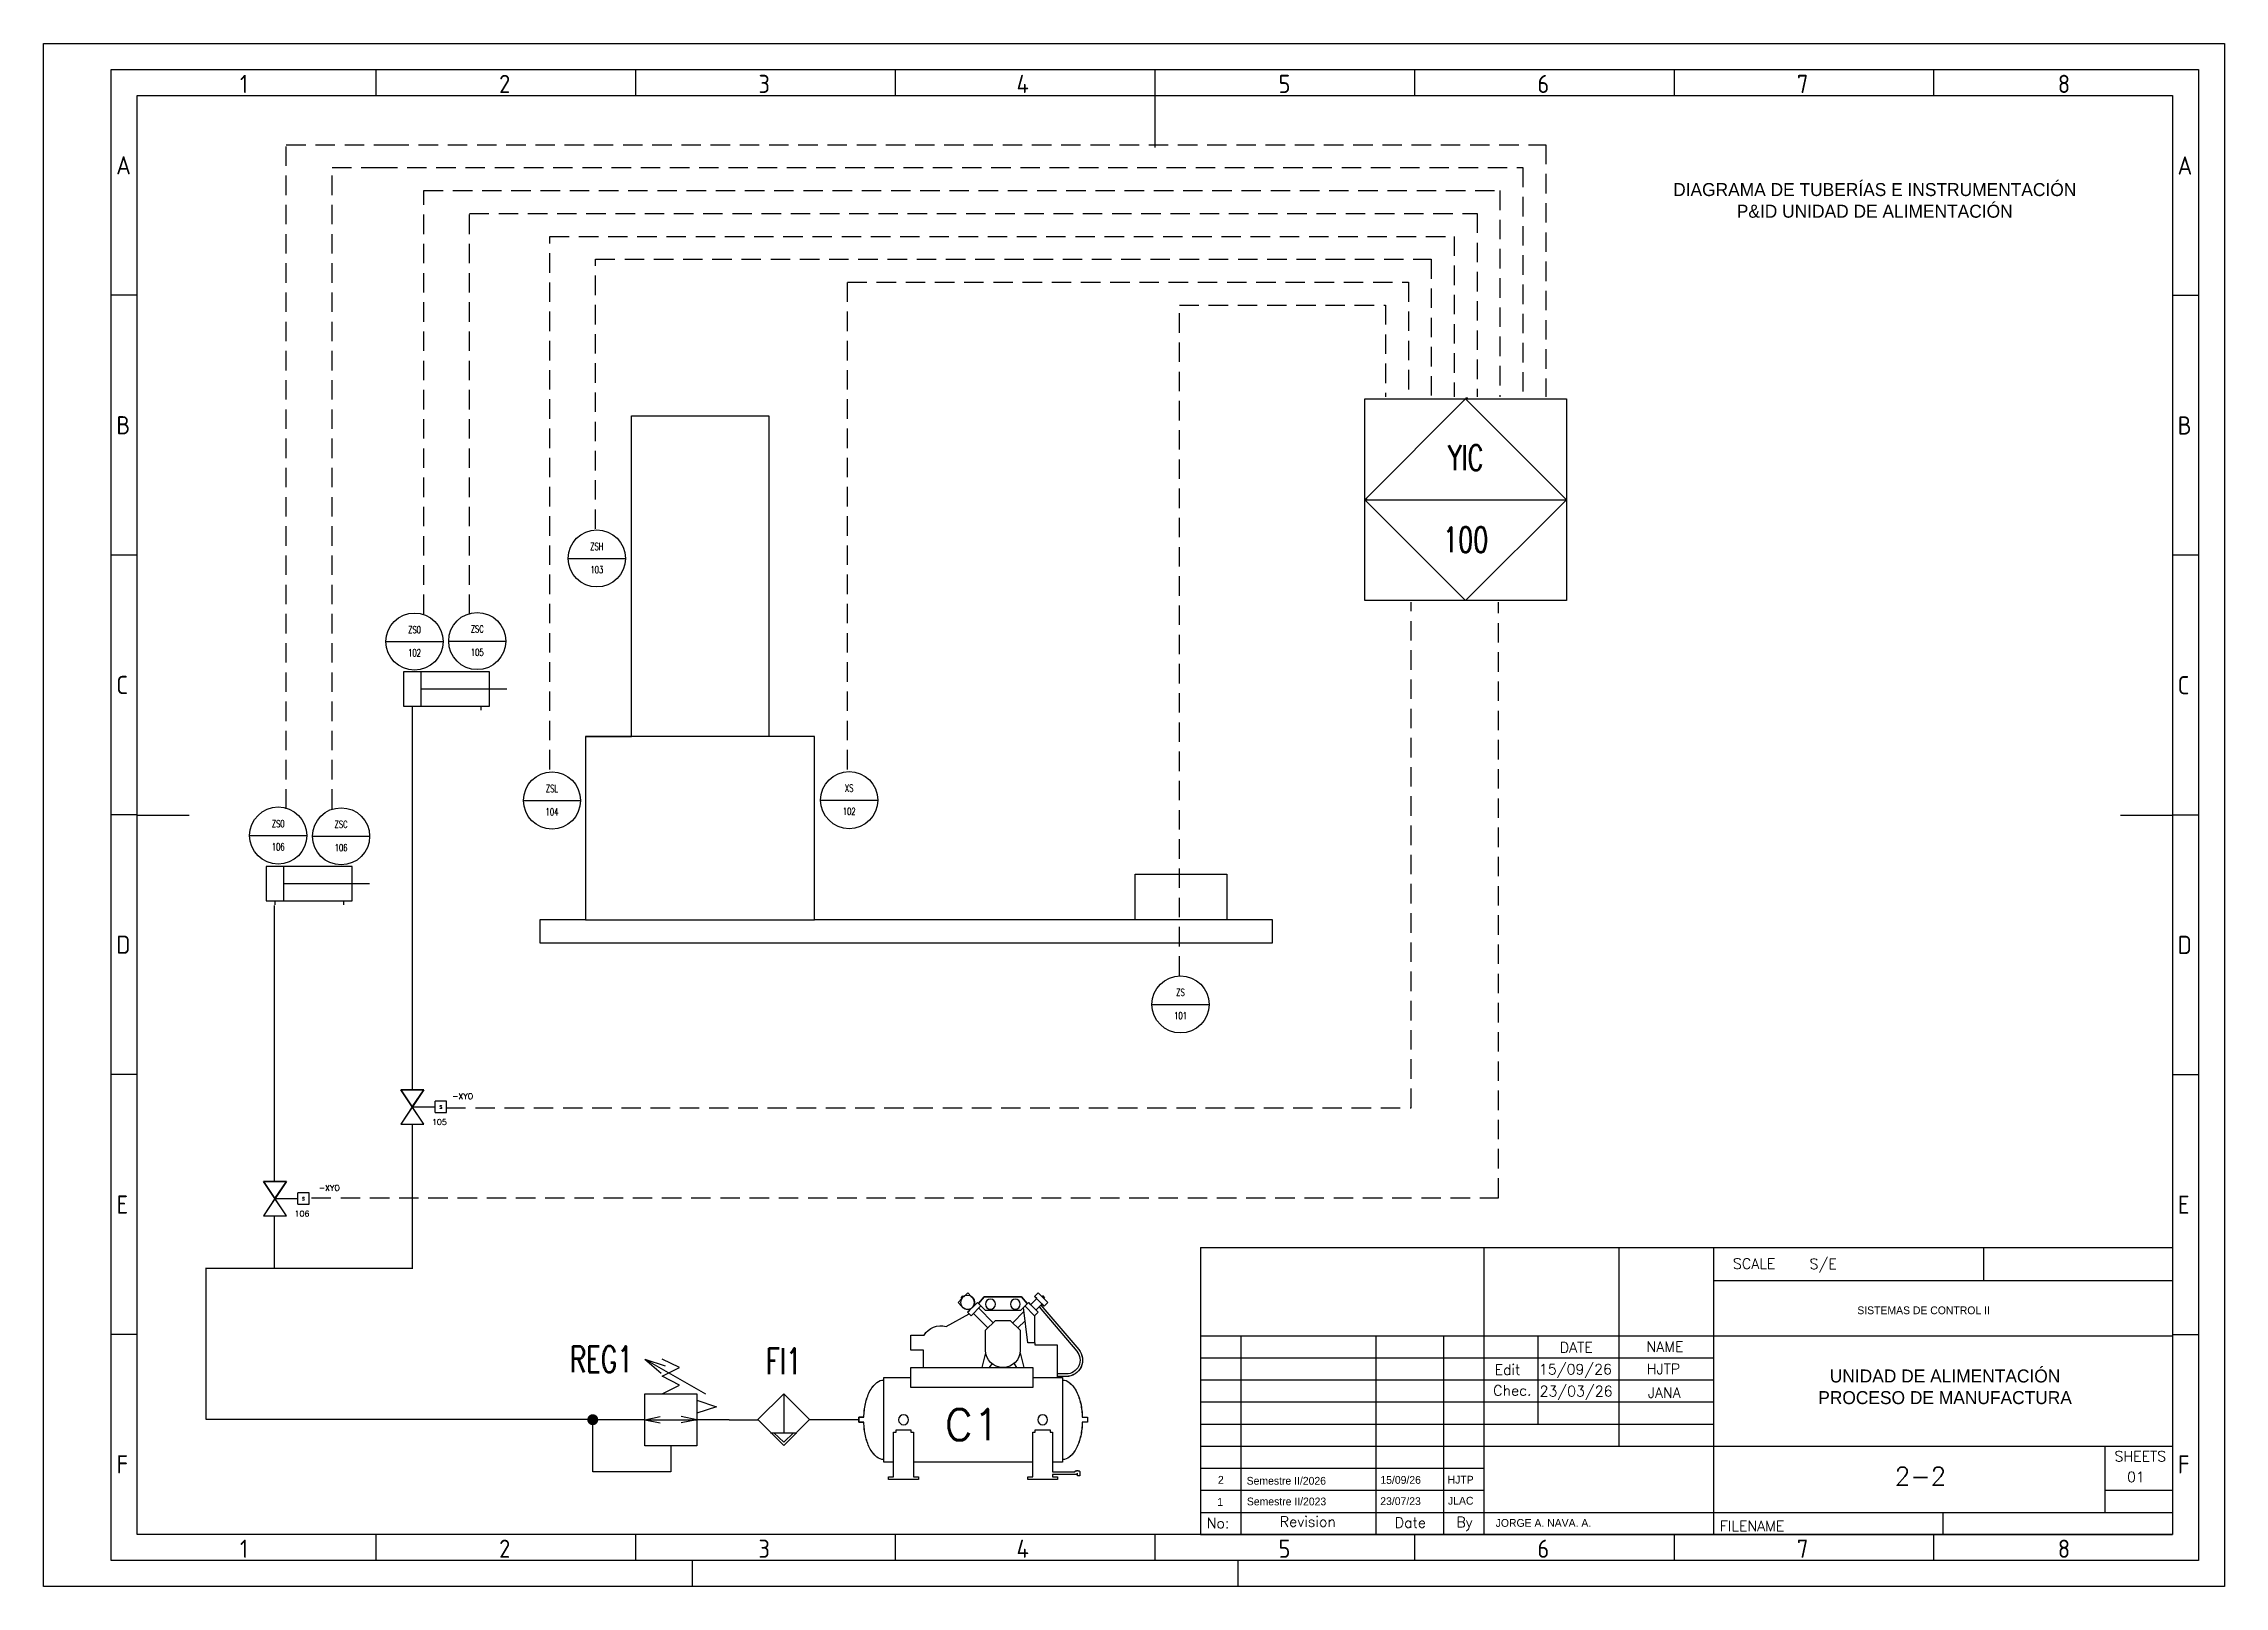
# Model space of a CAD drawing. Extents: x 2 to 870, y 0 to 297.
# Drawn here: x 1.7 to 421.7, y 0.3 to 297.3 of the extents above; entities that cross this region are included whole.
import ezdxf
from ezdxf.enums import TextEntityAlignment as Align

# ---------------------------------------------------------------- set-up
doc = ezdxf.new("R2010")
doc.units = 0
doc.header["$LTSCALE"] = 10
doc.linetypes.add('DASHED', pattern=[0.75, 0.5, -0.25])
doc.linetypes.add('HIDDEN', pattern=[0.375, 0.25, -0.125])
for name, color, linetype in [('035', 5, 'Continuous'), ('07', 7, 'Continuous'), ('DESC', 7, 'Continuous'), ('MISC', 4, 'Continuous'), ('SYMS', 7, 'Continuous'), ('TAGS', 4, 'Continuous')]:
    doc.layers.add(name, color=color, linetype=linetype)
for name, color, linetype, lineweight in [('Electrico', 1, 'HIDDEN', 30), ('ELECTRONICO', 3, 'HIDDEN', 30), ('Neumatic', 140, 'Pneumatic Signal', 25)]:
    doc.layers.add(name, color=color, linetype=linetype, lineweight=lineweight)
doc.styles.add('ISO Proportional', font='isocp.shx')
doc.styles.add('WD', font='romans.shx')
doc.linetypes.add('Pneumatic Signal', pattern='A,0.25,[130,ltypeshp.shx,S=0.1,R=-30,X=0,Y=0],0.04,[130,ltypeshp.shx,S=0.1,R=-30,X=0,Y=0],1', length=1.29)

msp = doc.modelspace()

# ---------------------------------------------------------------- texts
at = {"attachment_point": 1}
for s, width, heights, insert, char_height in [('\\pxqc;DIAGRAMA DE TUBERÍAS E INSTRUMENTACIÓN\\PP&ID UNIDAD DE ALIMENTACIÓN', 98.032, [6.88], (305.33, 270.49), 2.5), ('SISTEMAS DE CONTROL II', 33.8013, [0], (351, 54.23), 1.5), ('\\pxqc;UNIDAD DE ALIMENTACIÓN\\PPROCESO DE MANUFACTURA', 81.7247, [16.59], (327.03, 42.09), 2.5), ('2', 13.0311, [0], (227.86, 21.6), 1.5), ('Semestre II/2026', 23.0957, [0], (233.39, 21.41), 1.5), ('15/09/26', 13.0311, [0], (259.14, 21.58), 1.5), ('HJTP', 13.0311, [0], (272.09, 21.62), 1.5), ('1', 13.0311, [0], (227.72, 17.33), 1.5), ('Semestre II/2023', 23.0957, [0], (233.43, 17.43), 1.5), ('23/07/23', 13.0311, [0], (259.12, 17.49), 1.5), ('JLAC', 13.0311, [0], (272.16, 17.57), 1.5), ('JORGE A. NAVA. A.', 27.914, [2.3], (281.35, 13.3), 1.5)]:
    msp.add_mtext_dynamic_manual_height_columns(s, width=width, gutter_width=12.5, heights=heights, dxfattribs=dict(at, insert=insert, char_height=char_height))

# ---------------------------------------------------------------- blocks, each defined once
blk = doc.blocks.new('HIN1_INFRONT_MAIN_PLC')
for p, q in [((-0.5, -0.5), (-0.5, 0.5)), ((-0.5, 0.5), (0.5, 0.5)), ((0.5, 0.5), (0.5, -0.5)), ((0.5, -0.5), (-0.5, -0.5))]:
    blk.add_line(p, q)
at = {"ltscale": 0.127}
blk.add_line((-0.5, 0), (0.5, 0), dxfattribs=at)
at = {"ltscale": 25.4, "flags": 128}
blk.add_lwpolyline([(0, 0.5), (-0.5, 0), (0, -0.5), (0.5, 0)], close=True, dxfattribs=at)
at = {"ltscale": 3.2258, "flags": 128}
blk.add_lwpolyline([(0, 0.5), (-0.5, 0), (0, -0.5), (0.5, 0)], close=True, dxfattribs=at)
blk.add_lwpolyline([(0, 0.5), (-0.5, 0), (0, -0.5), (0.5, 0)], close=True, dxfattribs=at)
at = {"style": 'WD', "width": 0.7}
for tag, p, height in [('TERM04', (0.021, 0.531), 0.0625), ('X2TERM04', (0, 0.5), 0.005), ('X4TERM01', (-0.5, 0), 0.005), ('X1TERM03', (0.5, 0), 0.005), ('TERM03', (0.522, 0.018), 0.0625), ('RATING1', (0.548, -0.168), 0.125), ('DESC1', (0.548, -0.327), 0.125), ('DESC2', (0.548, -0.517), 0.125), ('X8TERM02', (0, -0.5), 0.005), ('TERM02', (0.023, -0.581), 0.0625), ('DESC3', (0.548, -0.697), 0.125), ('WDTAGALT', (0.548, -0.872), 0.125)]:
    blk.add_attdef(tag, p, '', height=height, dxfattribs=at)
for tag, height, p in [('INST', 0.125, (-0.582, 0.416)), ('LOC', 0.125, (-0.582, 0.254)), ('TERM01', 0.0625, (-0.524, 0.018))]:
    blk.add_attdef(tag, text='', height=height, dxfattribs=at).set_placement(p, align=Align.RIGHT)
blk.add_attdef('XREF', text='', height=0.0625, rotation=0.0625, dxfattribs=at).set_placement((0.63, 0.377), align=Align.TOP_CENTER)
for tag, p in [('TAG1_PART1', (0, 0.147)), ('TAG1_PART2', (0, -0.26))]:
    blk.add_attdef(tag, text='', height=0.125, dxfattribs=at).set_placement(p, align=Align.CENTER)
at = {"style": 'WD', "width": 0.7, "flags": 1}
for tag, p in [('WDTYPE', (-0.577, -0.17)), ('FAMILY', (-0.579, -0.223)), ('CAT', (-0.587, -0.253)), ('MFG', (-0.586, -0.28)), ('ASSYCODE', (-0.566, -0.306))]:
    blk.add_attdef(tag, text='', height=0.01, dxfattribs=at).set_placement(p, align=Align.CENTER)
blk = doc.blocks.new('VCY1_CYL_RETRACT')
for p, q in [((0.563, 0.281), (-0.063, 0.281)), ((-0.063, 0.281), (-0.063, 0.031)), ((0.062, 0.281), (0.062, 0.031)), ((0.563, 0.031), (0.563, 0.281)), ((-0.063, 0.031), (0.563, 0.031)), ((0, 0.031), (0, 0)), ((0.062, 0.156), (0.688, 0.156)), ((0.5, 0.031), (0.5, 0))]:
    blk.add_line(p, q)
at = {"style": 'WD', "width": 0.7}
for tag, p in [('INST', (0.25, 0.656)), ('LOC', (0.25, 0.5)), ('TAG1', (0.25, 0.344))]:
    blk.add_attdef(tag, text='', height=0.125, dxfattribs=at).set_placement(p, align=Align.CENTER)
for tag, p in [('DESC1', (-0.125, 0.156)), ('DESC2', (-0.125, 0)), ('DESC3', (-0.125, -0.156)), ('WDTAGALT', (-0.125, -0.312))]:
    blk.add_attdef(tag, text='', height=0.125, dxfattribs=at).set_placement(p, align=Align.RIGHT)
at = {"linetype": 'Continuous', "style": 'WD', "flags": 9}
for tag, p in [('ASSYCODE', (0.375, 0.188)), ('MFG', (0.373, 0.205)), ('CAT', (0.375, 0.224))]:
    blk.add_attdef(tag, text='', height=0.01, dxfattribs=at).set_placement(p, align=Align.CENTER)
at = {"style": 'WD'}
for tag, p, height, flags in [('WDBLKNAM', (0.343, 0.281), 0.01, 9), ('FAMILY', (0.35, 0.268), 0.01, 9), ('X8TERM01', (0, 0), 0.005, 1), ('WDTYPE', (0.062, 0.062), 0.01, 1), ('X8TERM02', (0.5, 0), 0.005, 1)]:
    blk.add_attdef(tag, p, '', height=height, dxfattribs=dict(at, flags=flags))
blk.add_attdef('XREF', (0.656, 0.219), '', height=0.0625, dxfattribs=at)
at = {"style": 'WD', "width": 0.7}
for tag, p, height in [('RATING1', (0.688, 0), 0.125), ('TERM01', (0.031, -0.094), 0.0625), ('TERM02', (0.531, -0.094), 0.0625)]:
    blk.add_attdef(tag, p, '', height=height, dxfattribs=at)
blk = doc.blocks.new('VGVA1_GATE_VALVE')
at = {"ltscale": 3.2258}
for p, q in [((-0.25, 0.375), (0.25, -0.375)), ((-0.25, -0.375), (0.25, 0.375)), ((0.25, 0.375), (-0.25, 0.375)), ((0.25, -0.375), (-0.25, -0.375))]:
    blk.add_line(p, q, dxfattribs=at)
at = {"ltscale": 25.4, "flags": 128}
for points in [[(0.25, 0.375), (0, 0), (-0.25, 0.375)], [(-0.25, -0.375), (0, 0), (0.25, -0.375)]]:
    blk.add_lwpolyline(points, close=True, dxfattribs=at)
at = {"style": 'WD', "flags": 1}
for tag, p in [('INST', (-0.337, 0.128)), ('LOC', (-0.337, -0.049)), ('TAG1', (-0.337, -0.238))]:
    blk.add_attdef(tag, text='', height=0.125, dxfattribs=at).set_placement(p, align=Align.RIGHT)
at = {"style": 'WD'}
for tag, p, height in [('X2TERM03', (0, 0.375), 0.005), ('X1TERM02', (0, 0), 0.005), ('TERM03', (0.02, 0.388), 0.0625), ('TERM02', (0.034, 0.014), 0.0625), ('X8TERM01', (0, -0.375), 0.005), ('TERM01', (0.029, -0.455), 0.0625), ('RATING1', (0.29, -0.178), 0.125), ('DESC1', (0.29, -0.394), 0.125), ('DESC2', (0.29, -0.578), 0.125), ('WDTAGALT', (0.29, -0.948), 0.125), ('DESC3', (0.29, -0.768), 0.125)]:
    blk.add_attdef(tag, p, '', height=height, dxfattribs=at)
blk.add_attdef('XREF', text='', height=0.0625, rotation=0.0625, dxfattribs=at).set_placement((0.366, 0.368), align=Align.TOP_CENTER)
at = {"style": 'WD', "flags": 1}
for tag, p in [('FAMILY', (-0.337, -0.356)), ('WDTYPE', (-0.33, -0.297)), ('CAT', (-0.337, -0.401)), ('MFG', (-0.335, -0.432)), ('ASSYCODE', (-0.307, -0.461))]:
    blk.add_attdef(tag, text='', height=0.01, dxfattribs=at).set_placement(p, align=Align.CENTER)
blk = doc.blocks.new('VAC1_SOLENOID')
for p, q in [((-0.75, -0.125), (-0.75, 0.125)), ((-0.75, 0.125), (-0.5, 0.125)), ((-0.5, -0.125), (-0.5, 0.125)), ((-0.5, -0.125), (-0.75, -0.125))]:
    blk.add_line(p, q)
at = {"ltscale": 3.2258}
blk.add_line((0, 0), (-0.5, 0), dxfattribs=at)
at = {"style": 'WD'}
for tag, height, p in [('INST', 0.125, (-0.84, 0.553)), ('LOC', 0.125, (-0.835, 0.368)), ('TAG1', 0.125, (-0.835, 0.17)), ('TERM03', 0.0625, (-0.769, 0.009))]:
    blk.add_attdef(tag, text='', height=height, dxfattribs=at).set_placement(p, align=Align.RIGHT)
blk.add_attdef('XREF', text='', height=0.0625, rotation=0.0625, dxfattribs=at).set_placement((-0.999, 0.095), align=Align.TOP_CENTER)
for tag, p, height in [('X4TERM03', (-0.75, 0), 0.005), ('TERM02', (-0.628, 0.134), 0.0625), ('X2TERM02', (-0.625, 0.125), 0.005), ('X8TERM01', (-0.625, -0.125), 0.005), ('TERM01', (-0.624, -0.201), 0.0625), ('DESC1', (-0.431, -0.209), 0.125), ('DESC2', (-0.431, -0.393), 0.125), ('DESC3', (-0.431, -0.583), 0.125), ('RATING1', (-0.431, -0.761), 0.125), ('WDTAGALT', (-0.421, -0.949), 0.125)]:
    blk.add_attdef(tag, p, '', height=height, dxfattribs=at)
blk.add_attdef('TEXT', text='', height=0.0625, dxfattribs=at).set_placement((-0.624, -0.004), align=Align.MIDDLE_CENTER)
at = {"style": 'WD', "flags": 1}
for tag, p in [('WDTYPE', (-0.828, -0.053)), ('FAMILY', (-0.831, -0.09)), ('CAT', (-0.831, -0.134)), ('MFG', (-0.829, -0.166)), ('ASSYCODE', (-0.801, -0.195))]:
    blk.add_attdef(tag, text='', height=0.01, dxfattribs=at).set_placement(p, align=Align.CENTER)
blk = doc.blocks.new('IEC_border_a3')
at = {"layer": '035'}
for p, q in [((64, 292), (64, 287)), ((114, 292), (114, 287)), ((164, 292), (164, 287)), ((214, 292), (214, 287)), ((264, 292), (264, 287)), ((314, 292), (314, 287)), ((364, 292), (364, 287)), ((17.97, 248.58), (12.98, 248.58)), ((414.97, 248.54), (409.98, 248.54)), ((17.98, 198.54), (13, 198.54)), ((414.98, 198.5), (410, 198.5)), ((17.98, 148.54), (13, 148.54)), ((414.98, 148.5), (410, 148.5)), ((17.98, 98.54), (13, 98.54)), ((414.98, 98.5), (410, 98.5)), ((18, 48.5), (13.02, 48.5)), ((415, 48.46), (410.02, 48.46)), ((64, 10), (64, 5)), ((114, 10), (114, 5)), ((164, 10), (164, 5)), ((214, 10), (214, 5)), ((264, 10), (264, 5)), ((314, 10), (314, 5)), ((364, 10), (364, 5)), ((125, 0), (125, 5)), ((230, 5), (230, 0))]:
    blk.add_line(p, q, dxfattribs=at)
for points in [[(0, 297), (420, 297), (420, 0), (0, 0)], [(18, 287), (410, 287), (410, 10), (18, 10)]]:
    blk.add_lwpolyline(points, close=True, dxfattribs=at)
at = {"layer": '07'}
for p, q in [((214, 287), (214, 277)), ((18, 148.5), (28, 148.5)), ((400, 148.5), (410, 148.5))]:
    blk.add_line(p, q, dxfattribs=at)
blk.add_lwpolyline([(13, 292), (415, 292), (415, 5), (13, 5)], close=True, dxfattribs=at)
at = {"layer": '035', "style": 'ISO Proportional'}
for s, p in [('1', (37.81, 287.5)), ('2', (87.73, 287.5)), ('3', (137.68, 287.5)), ('4', (187.38, 287.5)), ('5', (237.84, 287.5)), ('6', (287.69, 287.5)), ('7', (337.67, 287.5)), ('8', (387.92, 287.5)), ('A', (13.98, 271.83)), ('A', (410.98, 271.79)), ('B', (14, 221.79)), ('B', (411, 221.75)), ('C', (14, 171.79)), ('C', (411, 171.75)), ('D', (14, 121.79)), ('D', (411, 121.75)), ('E', (14.02, 71.75)), ('E', (411.02, 71.72)), ('F', (14.02, 21.75)), ('F', (411.02, 21.72)), ('1', (37.81, 5.5)), ('2', (87.73, 5.5)), ('3', (137.68, 5.5)), ('4', (187.38, 5.5)), ('5', (237.84, 5.5)), ('6', (287.69, 5.5)), ('7', (337.67, 5.5)), ('8', (387.92, 5.5))]:
    blk.add_text(s, height=3.5, dxfattribs=at).set_placement(p)
blk = doc.blocks.new('IEC_tblock_a3')
at = {"layer": '035'}
for p, q in [((-106.6, 55.25), (-106.6, 17)), ((-36.4, 55.25), (-36.4, 48.88)), ((-88.4, 48.88), (0, 48.88)), ((-179.4, 38.25), (-179.4, 0)), ((-153.4, 38.25), (-153.4, 0)), ((-140.4, 38.25), (-140.4, 0)), ((-122.2, 38.25), (-122.2, 21.25)), ((-187.2, 34), (-88.4, 34)), ((-187.2, 29.75), (-88.4, 29.75)), ((-187.2, 25.5), (-88.4, 25.5)), ((-187.2, 21.25), (-88.4, 21.25)), ((-187.2, 17), (-132.6, 17)), ((-187.2, 12.75), (-132.6, 12.75)), ((-187.2, 8.5), (-132.6, 8.5)), ((-13, 8.5), (0, 8.5)), ((-187.2, 4.25), (0, 4.25)), ((-44.2, 4.25), (-44.2, 0))]:
    blk.add_line(p, q, dxfattribs=at)
at = {"layer": '07'}
for p, q in [((-187.2, 55.25), (-187.2, 0)), ((-187.2, 55.25), (0, 55.25)), ((-132.6, 55.25), (-132.6, 0)), ((-88.4, 55.25), (-88.4, 0)), ((0, 55.25), (0, 0)), ((-187.2, 38.25), (0, 38.25)), ((-132.6, 17), (0, 17)), ((-13, 17), (-13, 4.25)), ((-187.2, 0), (0, 0))]:
    blk.add_line(p, q, dxfattribs=at)
at = {"style": 'WD'}
for tag, p in [('SCALE', (-69.88, 51.07)), ('SH', (-8.74, 10.06)), ('FILENAME', (-68.15, 0.8))]:
    blk.add_attdef(tag, p, '', height=2, dxfattribs=at)
for tag, height, p in [('PROJDESC', 5, (-45.9, 29.2)), ('EDDATE', 2, (-114.97, 30.8)), ('EDBY', 2, (-98.02, 30.86)), ('CKDATE', 2, (-114.85, 26.58)), ('CKBY', 2, (-97.88, 26.3)), ('DWGDESC', 5, (-44.85, 19.72)), ('DWGNO', 3.5, (-48.54, 9.46))]:
    blk.add_attdef(tag, text='', height=height, dxfattribs=at).set_placement(p, align=Align.CENTER)
at = {"style": 'WD', "flags": 1}
blk.add_attdef('WD_TB', (-120.95, 11.91), '', height=2, dxfattribs=at)
at = {"layer": 'Electrico', "style": 'WD'}
for s, p in [('SCALE', (-80.57, 51.13)), ('NAME', (-97.74, 35.14)), ('No:', (-183.81, 1.19)), ('Revision', (-166.53, 1.47)), ('Date', (-146.79, 1.28)), ('By', (-136.33, 1.37))]:
    blk.add_text(s, height=2, dxfattribs=at).set_placement(p, align=Align.CENTER)
for s, p in [('DATE', (-118, 35)), ('Edit', (-130.55, 30.72)), ('Chec.', (-130.82, 26.72)), ('SHEETS', (-11.17, 14.05)), ('FILENAME', (-87.18, 0.61))]:
    blk.add_text(s, height=2, dxfattribs=at).set_placement(p)
blk = doc.blocks.new('HIN1_INFRONT_MAIN')
at = {"ltscale": 0.127}
blk.add_line((-0.5, 0), (0.5, 0), dxfattribs=at)
at = {"ltscale": 3.2258}
blk.add_circle((0, 0), 0.5, dxfattribs=at)
at = {"style": 'WD', "width": 0.7}
for tag, height, p in [('INST', 0.125, (-0.481, 0.455)), ('LOC', 0.125, (-0.481, 0.293)), ('TERM01', 0.0625, (-0.524, 0.018))]:
    blk.add_attdef(tag, text='', height=height, dxfattribs=at).set_placement(p, align=Align.RIGHT)
for tag, p, height in [('X2TERM04', (0, 0.5), 0.005), ('TERM04', (0.021, 0.531), 0.0625), ('X4TERM01', (-0.5, 0), 0.005), ('X1TERM03', (0.5, 0), 0.005), ('TERM03', (0.522, 0.018), 0.0625), ('RATING1', (0.513, -0.162), 0.125), ('DESC1', (0.513, -0.321), 0.125), ('X8TERM02', (0, -0.5), 0.005), ('TERM02', (0.023, -0.581), 0.0625), ('WDTAGALT', (0.513, -0.866), 0.125), ('DESC2', (0.513, -0.51), 0.125), ('DESC3', (0.513, -0.691), 0.125)]:
    blk.add_attdef(tag, p, '', height=height, dxfattribs=at)
blk.add_attdef('XREF', text='', height=0.0625, rotation=0.0625, dxfattribs=at).set_placement((0.546, 0.412), align=Align.TOP_CENTER)
for tag, p in [('TAG1_PART1', (0, 0.147)), ('TAG1_PART2', (0, -0.26))]:
    blk.add_attdef(tag, text='', height=0.125, dxfattribs=at).set_placement(p, align=Align.CENTER)
at = {"style": 'WD', "width": 0.7, "flags": 1}
for tag, p in [('WDTYPE', (-0.535, -0.17)), ('CAT', (-0.546, -0.253)), ('MFG', (-0.544, -0.28)), ('FAMILY', (-0.537, -0.223)), ('ASSYCODE', (-0.525, -0.306))]:
    blk.add_attdef(tag, text='', height=0.01, dxfattribs=at).set_placement(p, align=Align.CENTER)
blk = doc.blocks.new('VC1_AIR_COMPRESSOR')
at = {"ltscale": 3.2258}
for p, q in [((-0.031, -0.063), (-0.031, 0)), ((-0.031, 0), (0.032, 0)), ((0.032, 0), (0.032, -0.063)), ((0.532, -0.313), (-0.531, -0.313)), ((-0.531, -0.313), (-0.531, -0.656)), ((0.157, -0.469), (0.126, -0.469)), ((0.126, -0.469), (0.126, -0.656)), ((0.719, -0.438), (0.157, -0.438)), ((0.157, -0.438), (0.157, -0.469)), ((0.532, -0.438), (0.532, -0.313)), ((0.751, -0.375), (0.719, -0.375)), ((0.719, -0.375), (0.719, -0.438)), ((0.751, -0.75), (0.751, -0.375)), ((-0.874, -0.656), (-1.062, -0.656)), ((-1.062, -0.656), (-1.062, -0.822)), ((-0.874, -0.813), (-0.874, -0.656)), ((-0.656, -0.813), (-0.874, -0.813)), ((-0.406, -0.656), (-0.656, -0.656)), ((-0.656, -0.656), (-0.656, -2.188)), ((-0.406, -2.188), (-0.406, -0.656)), ((0.126, -0.656), (0.157, -0.656)), ((0.157, -0.656), (0.157, -0.688)), ((0.157, -0.688), (0.719, -0.688)), ((0.532, -2.188), (0.532, -0.688)), ((0.719, -0.688), (0.719, -0.75)), ((0.719, -0.75), (0.751, -0.75)), ((-1.553, -1.328), (-1.596, -1.371)), ((-1.596, -1.371), (-1.551, -1.415)), ((-1.534, -1.287), (-1.556, -1.309)), ((-1.556, -1.309), (-1.545, -1.32)), ((-1.523, -1.298), (-1.534, -1.287)), ((-1.473, -1.248), (-1.516, -1.291)), ((-1.474, -1.492), (-1.351, -1.369)), ((-1.428, -1.292), (-1.473, -1.248)), ((-1.43, -1.293), (-1.428, -1.292)), ((-1.351, -1.369), (-1.307, -1.413)), ((-1.172, -1.098), (-1.333, -1.388)), ((-1.551, -1.415), (-1.55, -1.414)), ((-1.546, -1.578), (-1.46, -1.506)), ((-1.546, -2.047), (-1.546, -1.578)), ((-1.374, -1.592), (-1.474, -1.492)), ((-1.446, -1.464), (-1.455, -1.454)), ((-1.307, -1.413), (-1.43, -1.536)), ((-1.22, -1.689), (-1.402, -1.508)), ((-1.379, -1.397), (-1.389, -1.388)), ((-1.374, -2.033), (-1.374, -1.592)), ((-1.154, -1.623), (-1.335, -1.442)), ((-1.124, -1.594), (-1.249, -1.719)), ((-0.874, -1.594), (-1.124, -1.594)), ((-0.843, -1.594), (-0.656, -1.547)), ((-0.703, -1.672), (-0.656, -1.641)), ((-1.249, -1.719), (-1.249, -1.906)), ((-1.249, -1.906), (-1.124, -2.031)), ((-1.46, -2.119), (-1.546, -2.047)), ((-1.446, -2.161), (-1.523, -2.239)), ((-1.474, -2.133), (-1.374, -2.033)), ((-1.351, -2.256), (-1.474, -2.133)), ((-1.43, -2.089), (-1.307, -2.212)), ((-0.968, -2.125), (-1.412, -2.071)), ((-1.22, -1.936), (-1.361, -2.077)), ((-1.154, -2.002), (-1.243, -2.091)), ((-1.124, -2.031), (-0.874, -2.031)), ((-0.968, -2.219), (-0.968, -2.125)), ((-0.843, -2.031), (-0.656, -2.078)), ((-0.703, -1.953), (-0.656, -1.984)), ((-0.656, -2.188), (-0.406, -2.188)), ((-0.531, -2.188), (-0.531, -2.563)), ((0.719, -2.188), (0.157, -2.188)), ((0.157, -2.188), (0.157, -2.219)), ((0.751, -2.125), (0.719, -2.125)), ((0.719, -2.125), (0.719, -2.188)), ((-1.596, -2.255), (-1.551, -2.21)), ((-1.473, -2.377), (-1.596, -2.255)), ((-1.556, -2.316), (-1.545, -2.305)), ((-1.534, -2.338), (-1.556, -2.316)), ((-1.551, -2.21), (-1.428, -2.333)), ((-1.523, -2.327), (-1.534, -2.338)), ((-1.428, -2.333), (-1.473, -2.377)), ((-1.379, -2.228), (-1.457, -2.305)), ((-1.442, -2.29), (-0.883, -2.766)), ((-1.42, -2.268), (-0.862, -2.742)), ((-1.307, -2.212), (-1.351, -2.256)), ((-1.307, -2.212), (-0.968, -2.212)), ((-0.937, -2.219), (-0.968, -2.219)), ((-0.937, -2.5), (-0.937, -2.219)), ((0.157, -2.219), (0.126, -2.219)), ((0.126, -2.219), (0.126, -2.406)), ((0.126, -2.406), (0.157, -2.406)), ((0.157, -2.406), (0.157, -2.438)), ((0.157, -2.438), (0.657, -2.438)), ((0.532, -2.563), (0.532, -2.438)), ((0.657, -2.438), (0.657, -2.719)), ((0.688, -2.734), (0.688, -2.438)), ((0.688, -2.438), (0.719, -2.438)), ((0.719, -2.438), (0.719, -2.5)), ((-0.531, -2.5), (-0.937, -2.5)), ((-0.575, -2.609), (-0.575, -2.5)), ((-0.544, -2.609), (-0.544, -2.5)), ((-0.531, -2.563), (0.532, -2.563)), ((0.672, -2.75), (0.688, -2.734)), ((0.719, -2.5), (0.751, -2.5)), ((-0.031, -2.812), (-0.031, -2.875)), ((-0.031, -2.875), (0.032, -2.875)), ((0.032, -2.875), (0.032, -2.812)), ((0.657, -2.781), (0.704, -2.781)), ((0.704, -2.75), (0.672, -2.75)), ((0.704, -2.781), (0.704, -2.75))]:
    blk.add_line(p, q, dxfattribs=at)
at = {"ltscale": 25.4, "flags": 128}
blk.add_lwpolyline([(-0.202, -0.083, 0.064948), (-0.353, -0.136, 0.104203), (-0.469, -0.228, 0.174705), (-0.499, -0.313), (-0.531, -0.313), (-0.531, -0.656), (-0.656, -0.656), (-0.656, -0.813), (-0.874, -0.813), (-0.874, -0.656), (-1.062, -0.656), (-1.062, -0.822, 0.339438), (-1.172, -1.098), (-1.333, -1.388), (-1.351, -1.369), (-1.379, -1.397), (-1.389, -1.388, 0.324447), (-1.43, -1.293), (-1.428, -1.292), (-1.473, -1.248), (-1.523, -1.298), (-1.534, -1.287), (-1.556, -1.309), (-1.545, -1.32), (-1.596, -1.371), (-1.551, -1.415), (-1.55, -1.414, 0.324447), (-1.455, -1.454), (-1.446, -1.464), (-1.474, -1.492), (-1.46, -1.506), (-1.546, -1.578), (-1.546, -2.047), (-1.46, -2.119), (-1.474, -2.133), (-1.446, -2.161), (-1.523, -2.239), (-1.551, -2.21), (-1.596, -2.255), (-1.545, -2.305), (-1.556, -2.316), (-1.534, -2.338), (-1.523, -2.327), (-1.473, -2.377), (-1.428, -2.333), (-1.457, -2.305), (-1.442, -2.29), (-0.883, -2.766, 0.639378), (-0.544, -2.609), (-0.544, -2.5), (-0.531, -2.5), (-0.531, -2.563), (-0.499, -2.563, 0.174705), (-0.469, -2.647, 0.104203), (-0.353, -2.739, 0.064948), (-0.202, -2.792, 0.043245), (-0.031, -2.812), (-0.031, -2.875), (0.032, -2.875), (0.032, -2.812, 0.043245), (0.203, -2.792, 0.064948), (0.354, -2.739, 0.104203), (0.47, -2.647, 0.174705), (0.501, -2.563), (0.532, -2.563), (0.532, -2.438), (0.657, -2.438), (0.657, -2.719, 0.168649), (0.651, -2.721, 0.105215), (0.645, -2.728, 0.067398), (0.642, -2.737, 0.053549), (0.64, -2.75, 0.053549), (0.642, -2.763, 0.067398), (0.645, -2.772, 0.105215), (0.651, -2.779, 0.168649), (0.657, -2.781), (0.704, -2.781), (0.704, -2.75), (0.672, -2.75), (0.688, -2.734), (0.688, -2.438), (0.719, -2.438), (0.719, -2.5), (0.751, -2.5), (0.751, -2.125), (0.719, -2.125), (0.719, -2.188), (0.532, -2.188), (0.532, -0.688), (0.719, -0.688), (0.719, -0.75), (0.751, -0.75), (0.751, -0.375), (0.719, -0.375), (0.719, -0.438), (0.532, -0.438), (0.532, -0.313), (0.501, -0.313, 0.174705), (0.47, -0.228, 0.104203), (0.354, -0.136, 0.064948), (0.203, -0.083, 0.043245), (0.032, -0.063), (0.032, 0), (-0.031, 0), (-0.031, -0.063, 0.043245)], format="xyb", close=True, dxfattribs=at)
at = {"ltscale": 3.2258}
for centre, radius in [((0.001, -0.563), 0.0625), ((-1.475, -1.368), 0.0879), ((-1.453, -1.656), 0.0625), ((-1.453, -1.969), 0.0625), ((0.001, -2.313), 0.0625)]:
    blk.add_circle(centre, radius, dxfattribs=at)
for centre, radius, start, end in [((-0.367, -0.313), 0.133, 140.3607, 180), ((-0.192, -0.457), 0.359, 116.5651, 140.3607), ((-0.076, -0.69), 0.619, 101.7009, 116.5651), ((0.001, -1.06), 0.997, 91.796, 101.7009), ((0.001, -1.06), 0.997, 78.2991, 88.204), ((0.077, -0.69), 0.619, 63.4349, 78.2991), ((0.194, -0.457), 0.359, 39.6393, 63.4349), ((0.368, -0.313), 0.133, 0, 39.6393), ((-0.937, -1.031), 0.244, 120.807, 195.8036), ((-0.874, -1.813), 0.219, 270, 90), ((-0.749, -2.609), 0.206, 229.6241, 0), ((-0.749, -2.609), 0.174, 229.6241, 360), ((-0.367, -2.563), 0.133, 180, 219.6393), ((-0.192, -2.418), 0.359, 219.6393, 243.4349), ((-0.076, -2.185), 0.619, 243.4349, 258.2991), ((0.077, -2.185), 0.619, 281.7009, 296.5651), ((0.194, -2.418), 0.359, 296.5651, 320.3607), ((0.368, -2.563), 0.133, 320.3607, 0), ((0.7, -2.75), 0.0594, 167.7393, 180), ((0.679, -2.745), 0.0376, 152.3162, 167.7393), ((0.665, -2.738), 0.0225, 128.2912, 152.3162), ((0.657, -2.728), 0.00906, 90, 128.2912), ((0.001, -1.815), 0.997, 258.2991, 268.204), ((0.001, -1.815), 0.997, 271.796, 281.7009), ((0.7, -2.75), 0.0594, 180, 192.2607), ((0.679, -2.755), 0.0376, 192.2607, 207.6838), ((0.665, -2.762), 0.0225, 207.6838, 231.7088), ((0.657, -2.772), 0.00906, 231.7088, 270)]:
    blk.add_arc(centre, radius, start, end, dxfattribs=at)
at = {"style": 'WD'}
for tag, p, height in [('X2TERM02', (0, 0), 0.005), ('TERM02', (0.005, 0.003), 0.0625), ('RATING1', (0.639, -1.128), 0.125), ('DESC1', (0.639, -1.344), 0.125), ('DESC2', (0.639, -1.528), 0.125), ('DESC3', (0.639, -1.718), 0.125), ('WDTAGALT', (0.657, -1.903), 0.125), ('X8TERM01', (0.001, -2.875), 0.005), ('TERM01', (0.006, -2.946), 0.0625)]:
    blk.add_attdef(tag, p, '', height=height, dxfattribs=at)
blk.add_attdef('XREF', (0.599, -0.224), '', height=0.0625, rotation=0.0625, dxfattribs=at)
for tag, p in [('LOC', (0.054, -1.461)), ('INST', (0.078, -1.3)), ('TAG1', (0.072, -1.67))]:
    blk.add_attdef(tag, text='', height=0.125, dxfattribs=at).set_placement(p, align=Align.CENTER)
at = {"style": 'WD', "flags": 1}
for tag, p in [('WDTYPE', (0.262, -2.143)), ('FAMILY', (0.396, -2.039)), ('CAT', (0.393, -2.07)), ('MFG', (0.395, -2.106)), ('ASSYCODE', (0.423, -2.141))]:
    blk.add_attdef(tag, text='', height=0.01, dxfattribs=at).set_placement(p, align=Align.CENTER)
blk = doc.blocks.new('HVL1_AIR_PRESS_REG')
for p, q in [((0.239, 0.251), (0.323, 0.292)), ((0.323, 0.209), (0.239, 0.251)), ((0.407, 0.292), (0.308, 0.259)), ((0.407, 0.292), (0.328, 0.224)), ((0.407, 0.125), (0.156, 0.125)), ((0.156, 0.125), (0.156, -0.125)), ((0.239, 0.167), (0.323, 0.209)), ((0.323, 0.125), (0.239, 0.167)), ((0.407, -0.125), (0.407, 0.125)), ((0, 0), (0.167, 0)), ((0.156, 0.094), (0.062, 0.062)), ((0.062, 0.062), (0.156, 0.031)), ((0.156, 0.102), (0.156, 0.018)), ((0.156, 0), (0.231, 0.015)), ((0.156, 0), (0.231, -0.015)), ((0.407, 0), (0.332, 0.015)), ((0.407, 0), (0.332, -0.015)), ((0.406, 0), (0.657, 0)), ((0.156, -0.125), (0.407, -0.125))]:
    blk.add_line(p, q)
at = {"linetype": 'DASHED'}
for p, q in [((0.657, -0.251), (0.657, 0)), ((0.281, -0.125), (0.281, -0.251)), ((0.281, -0.251), (0.657, -0.251))]:
    blk.add_line(p, q, dxfattribs=at)
for points in [[(0.407, 0.292), (0.114, 0.125), (0.114, 0.125)], [(0.407, 0), (0.156, 0), (0.156, 0)]]:
    blk.add_lwpolyline(points)
at = {"const_width": 0.0267}
blk.add_lwpolyline([(0.644, 0, 1), (0.67, 0, 1)], format="xyb", close=True, dxfattribs=at)
at = {"style": 'WD', "width": 0.7}
for tag, p, height in [('DESC1', (0.5, 0.656), 0.125), ('DESC2', (0.5, 0.5), 0.125), ('DESC3', (0.5, 0.344), 0.125), ('WDTAGALT', (0.5, 0.188), 0.125), ('TERM02', (0.656, 0.031), 0.0625)]:
    blk.add_attdef(tag, p, '', height=height, dxfattribs=at)
for tag, height, p in [('INST', 0.125, (0.094, 0.531)), ('LOC', 0.125, (0.094, 0.375)), ('TAG1', 0.125, (0.094, 0.219)), ('TERM01', 0.0625, (0.031, 0.031)), ('RATING1', 0.125, (0.156, -0.312))]:
    blk.add_attdef(tag, text='', height=height, dxfattribs=at).set_placement(p, align=Align.RIGHT)
at = {"style": 'WD'}
for tag, p, height, flags in [('X4TERM01', (0, 0), 0.005, 1), ('WDTYPE', (0.062, 0.062), 0.01, 1), ('X1TERM02', (0.668, 0), 0.005, 1), ('WDBLKNAM', (0.499, -0.063), 0.01, 9), ('FAMILY', (0.5, -0.094), 0.01, 9)]:
    blk.add_attdef(tag, p, '', height=height, dxfattribs=dict(at, flags=flags))
at = {"linetype": 'Continuous', "style": 'WD', "flags": 9}
for tag, p in [('ASSYCODE', (0.5, -0.188)), ('CAT', (0.5, -0.125)), ('MFG', (0.5, -0.156))]:
    blk.add_attdef(tag, p, '', height=0.01, dxfattribs=at)
at = {"style": 'WD'}
blk.add_attdef('XREF', (0.719, -0.188), '', height=0.0625, dxfattribs=at)
blk = doc.blocks.new('HFL1_AIR_FILT')
for p, q in [((0.125, 0.125), (0, 0)), ((0.25, 0), (0.125, 0.125)), ((0, 0), (0.125, -0.125)), ((0.062, -0.063), (0.188, -0.063)), ((0.078, -0.063), (0.125, -0.109)), ((0.125, -0.125), (0.25, 0)), ((0.125, -0.109), (0.172, -0.063))]:
    blk.add_line(p, q)
at = {"linetype": 'DASHED'}
blk.add_line((0.125, 0.125), (0.125, -0.063), dxfattribs=at)
at = {"style": 'WD', "width": 0.7}
for tag, p in [('INST', (0.119, 0.531)), ('LOC', (0.119, 0.375)), ('TAG1', (0.125, 0.219)), ('DESC1', (0.125, -0.312)), ('DESC2', (0.14, -0.469)), ('DESC3', (0.14, -0.625)), ('WDTAGALT', (0.14, -0.781))]:
    blk.add_attdef(tag, text='', height=0.125, dxfattribs=at).set_placement(p, align=Align.CENTER)
blk.add_attdef('TERM01', text='', height=0.0625, dxfattribs=at).set_placement((0, 0.031), align=Align.RIGHT)
at = {"style": 'WD'}
for tag, p, height, flags in [('X4TERM01', (0, 0), 0.005, 1), ('WDTYPE', (0.062, 0.062), 0.01, 1), ('WDBLKNAM', (0.124, 0.062), 0.01, 9), ('FAMILY', (0.125, 0.031), 0.01, 9), ('X1TERM02', (0.25, 0), 0.005, 1)]:
    blk.add_attdef(tag, p, '', height=height, dxfattribs=dict(at, flags=flags))
at = {"style": 'WD', "width": 0.7}
for tag, p, height in [('TERM02', (0.25, 0.031), 0.0625), ('RATING1', (0.281, -0.156), 0.125)]:
    blk.add_attdef(tag, p, '', height=height, dxfattribs=at)
at = {"style": 'WD'}
blk.add_attdef('XREF', text='', height=0.0625, dxfattribs=at).set_placement((0, -0.125), align=Align.RIGHT)
at = {"linetype": 'Continuous', "style": 'WD', "flags": 9}
for tag, p in [('ASSYCODE', (0.15, -0.05)), ('MFG', (0.148, -0.032)), ('CAT', (0.15, -0.013))]:
    blk.add_attdef(tag, text='', height=0.01, dxfattribs=at).set_placement(p, align=Align.CENTER)

# ---------------------------------------------------------------- linework, layer by layer
for points in [[(106.06, 163.92), (106.06, 128.64), (150.16, 128.64), (150.16, 163.92), (106.06, 163.92), (114.88, 163.92), (114.88, 225.66), (141.34, 225.66), (141.34, 163.92)], [(211.9, 128.64), (211.9, 137.46), (229.54, 137.46), (229.54, 128.64)], [(106.06, 128.64), (97.24, 128.64), (97.24, 124.23), (238.36, 124.23), (238.36, 128.64), (150.16, 128.64)]]:
    msp.add_lwpolyline(points)
at = {"layer": 'Electrico', "ltscale": 1.5}
for p, q in [((265.09, 92.43), (265.09, 189.79)), ((281.9, 75.16), (281.9, 189.79)), ((79.22, 92.43), (265.09, 92.43)), ((53.28, 75.16), (281.9, 75.16))]:
    msp.add_line(p, q, dxfattribs=at)
at = {"layer": 'ELECTRONICO', "ltscale": 1.5}
for p, q in [((48.43, 150.05), (48.43, 277.87)), ((48.43, 277.87), (68.28, 277.87)), ((68.28, 277.87), (290.99, 277.87)), ((290.99, 277.87), (290.99, 229.35)), ((57.25, 150.05), (57.25, 273.46)), ((57.25, 273.46), (66.07, 273.46)), ((66.07, 273.46), (286.58, 273.46)), ((286.58, 273.46), (286.58, 229.35)), ((74.89, 187.54), (74.89, 269.05)), ((74.89, 269.05), (282.17, 269.05)), ((282.17, 269.05), (282.17, 229.35)), ((83.71, 187.54), (83.71, 264.64)), ((83.71, 264.64), (277.76, 264.64)), ((277.76, 264.64), (277.76, 229.35)), ((99.15, 157.61), (99.15, 260.23)), ((99.15, 260.23), (273.35, 260.23)), ((273.35, 260.23), (273.35, 229.35)), ((107.97, 203.92), (107.97, 255.82)), ((107.97, 255.82), (268.94, 255.82)), ((268.94, 255.82), (268.94, 229.35)), ((156.48, 157.61), (156.48, 251.4)), ((156.48, 251.4), (264.53, 251.4)), ((264.53, 251.4), (264.53, 229.35)), ((220.43, 117.92), (220.43, 246.99)), ((220.43, 246.99), (260.12, 246.99)), ((260.12, 246.99), (260.12, 229.35))]:
    msp.add_line(p, q, dxfattribs=at)
at = {"layer": 'Neumatic', "ltscale": 1.5}
for p, q in [((72.66, 168.99), (72.66, 95.9)), ((72.64, 89.2), (72.64, 61.48)), ((46.1, 71.5), (46.1, 61.48)), ((33, 32.46), (33, 61.66)), ((33.08, 61.58), (72.62, 61.58)), ((106.51, 32.46), (33, 32.46))]:
    msp.add_line(p, q, dxfattribs=at)
at = {"layer": 'Neumatic', "lineweight": 25, "ltscale": 1.5}
msp.add_line((46.06, 131.43), (46.06, 78.13), dxfattribs=at)
at = {"layer": 'Neumatic', "linetype": 'Pneumatic Signal'}
msp.add_line((133.73, 32.42), (139.22, 32.42), dxfattribs=at)
at = {"layer": 'Neumatic', "ltscale": 0.5}
msp.add_line((158.64, 32.39), (149.13, 32.39), dxfattribs=at)

# ---------------------------------------------------------------- block references
msp.add_blockref('IEC_border_a3', (1.69, 0.33))
ref = msp.add_blockref('IEC_tblock_a3', (411.69, 10.33))
ref.add_attrib('SCALE', 'S/E', (341.81, 61.41), dxfattribs={"height": 2, "style": 'WD'})
ref.add_attrib('EDBY', 'HJTP', dxfattribs={"height": 2, "style": 'WD'}).set_placement((313.67, 41.2), align=Align.CENTER)
ref.add_attrib('CKBY', 'JANA', dxfattribs={"height": 2, "style": 'WD'}).set_placement((313.81, 36.64), align=Align.CENTER)
ref.add_attrib('EDDATE', '15/09/26', dxfattribs={"height": 2, "style": 'WD'}).set_placement((296.71, 41.13), align=Align.CENTER)
ref.add_attrib('CKDATE', '23/03/26', dxfattribs={"height": 2, "style": 'WD'}).set_placement((296.83, 36.91), align=Align.CENTER)
ref.add_attrib('DWGNO', '2-2', dxfattribs={"height": 3.5, "style": 'WD'}).set_placement((363.15, 19.79), align=Align.CENTER)
ref.add_attrib('SH', '01', (402.95, 20.4), dxfattribs={"height": 2, "style": 'WD'})
at = {"layer": 'SYMS'}
ref = msp.add_blockref('HIN1_INFRONT_MAIN_PLC', (275.56, 209.51), dxfattribs=dict(at, xscale=38.8226688409225, yscale=38.8226688409225, zscale=38.8226688409225))
ref.add_attrib('TAG1_PART1', 'YIC', dxfattribs={"layer": 'TAGS', "color": 6, "height": 4.853, "style": 'WD', "width": 0.7}).set_placement((275.56, 215.21), align=Align.CENTER)
ref.add_attrib('TAG1_PART2', '100', dxfattribs={"layer": 'TAGS', "color": 6, "height": 4.853, "style": 'WD', "width": 0.7}).set_placement((275.56, 199.41), align=Align.CENTER)
ref.add_attrib('X4TERM01', '???', (256.15, 209.51), dxfattribs={"layer": 'MISC', "height": 0.194, "style": 'WD', "width": 0.7})
ref.add_attrib('X2TERM04', '???', (275.56, 228.92), dxfattribs={"layer": 'MISC', "height": 0.194, "style": 'WD', "width": 0.7})
ref = msp.add_blockref('HIN1_INFRONT_MAIN', (108.23, 198.23), dxfattribs=dict(at, xscale=11, yscale=11, zscale=11))
ref.add_attrib('TAG1_PART1', 'ZSH', dxfattribs={"layer": 'TAGS', "height": 1.375, "style": 'WD', "width": 0.7}).set_placement((108.23, 199.85), align=Align.CENTER)
ref.add_attrib('TAG1_PART2', '103', dxfattribs={"layer": 'TAGS', "height": 1.375, "style": 'WD', "width": 0.7}).set_placement((108.23, 195.37), align=Align.CENTER)
ref = msp.add_blockref('HIN1_INFRONT_MAIN', (73.12, 182.22), dxfattribs=dict(at, xscale=11, yscale=11, zscale=11))
ref.add_attrib('TAG1_PART1', 'ZS0', dxfattribs={"layer": 'TAGS', "height": 1.375, "style": 'WD', "width": 0.7}).set_placement((73.12, 183.84), align=Align.CENTER)
ref.add_attrib('TAG1_PART2', '102', dxfattribs={"layer": 'TAGS', "height": 1.375, "style": 'WD', "width": 0.7}).set_placement((73.12, 179.36), align=Align.CENTER)
ref = msp.add_blockref('HIN1_INFRONT_MAIN', (85.2, 182.33), dxfattribs=dict(at, xscale=11, yscale=11, zscale=11))
ref.add_attrib('TAG1_PART1', 'ZSC', dxfattribs={"layer": 'TAGS', "height": 1.375, "style": 'WD', "width": 0.7}).set_placement((85.2, 183.95), align=Align.CENTER)
ref.add_attrib('TAG1_PART2', '105', dxfattribs={"layer": 'TAGS', "height": 1.375, "style": 'WD', "width": 0.7}).set_placement((85.2, 179.47), align=Align.CENTER)
for name, p, xscale, yscale, zscale in [('VCY1_CYL_RETRACT', (72.69, 168.99), 26.46054349658207, 26.46054349658207, 26.46054349658207), ('VCY1_CYL_RETRACT', (46.23, 131.51), 26.46054349658207, 26.46054349658207, 26.46054349658207), ('VGVA1_GATE_VALVE', (46.23, 75), -8.820181165527359, 8.820181165527359, 8.820181165527359)]:
    msp.add_blockref(name, p, dxfattribs=dict(at, xscale=xscale, yscale=yscale, zscale=zscale))
ref = msp.add_blockref('HIN1_INFRONT_MAIN', (99.6, 151.62), dxfattribs=dict(at, xscale=11, yscale=11, zscale=11))
ref.add_attrib('TAG1_PART1', 'ZSL', dxfattribs={"layer": 'TAGS', "height": 1.375, "style": 'WD', "width": 0.7}).set_placement((99.6, 153.24), align=Align.CENTER)
ref.add_attrib('TAG1_PART2', '104', dxfattribs={"layer": 'TAGS', "height": 1.375, "style": 'WD', "width": 0.7}).set_placement((99.6, 148.76), align=Align.CENTER)
ref = msp.add_blockref('HIN1_INFRONT_MAIN', (156.84, 151.7), dxfattribs=dict(at, xscale=11, yscale=11, zscale=11))
ref.add_attrib('TAG1_PART1', 'XS', dxfattribs={"layer": 'TAGS', "height": 1.375, "style": 'WD', "width": 0.7}).set_placement((156.84, 153.32), align=Align.CENTER)
ref.add_attrib('TAG1_PART2', '102', dxfattribs={"layer": 'TAGS', "height": 1.375, "style": 'WD', "width": 0.7}).set_placement((156.84, 148.84), align=Align.CENTER)
ref = msp.add_blockref('HIN1_INFRONT_MAIN', (46.87, 144.88), dxfattribs=dict(at, xscale=11, yscale=11, zscale=11))
ref.add_attrib('TAG1_PART1', 'ZS0', dxfattribs={"layer": 'TAGS', "height": 1.375, "style": 'WD', "width": 0.7}).set_placement((46.87, 146.49), align=Align.CENTER)
ref.add_attrib('TAG1_PART2', '106', dxfattribs={"layer": 'TAGS', "height": 1.375, "style": 'WD', "width": 0.7}).set_placement((46.87, 142.02), align=Align.CENTER)
ref = msp.add_blockref('HIN1_INFRONT_MAIN', (58.98, 144.73), dxfattribs=dict(at, xscale=11, yscale=11, zscale=11))
ref.add_attrib('TAG1_PART1', 'ZSC', dxfattribs={"layer": 'TAGS', "height": 1.375, "style": 'WD', "width": 0.7}).set_placement((58.98, 146.34), align=Align.CENTER)
ref.add_attrib('TAG1_PART2', '106', dxfattribs={"layer": 'TAGS', "height": 1.375, "style": 'WD', "width": 0.7}).set_placement((58.98, 141.86), align=Align.CENTER)
ref = msp.add_blockref('HIN1_INFRONT_MAIN', (220.65, 112.38), dxfattribs=dict(at, xscale=11, yscale=11, zscale=11))
ref.add_attrib('TAG1_PART1', 'ZS', dxfattribs={"layer": 'TAGS', "height": 1.375, "style": 'WD', "width": 0.7}).set_placement((220.65, 114), align=Align.CENTER)
ref.add_attrib('TAG1_PART2', '101', dxfattribs={"layer": 'TAGS', "height": 1.375, "style": 'WD', "width": 0.7}).set_placement((220.65, 109.52), align=Align.CENTER)
at = {"layer": 'SYMS', "xscale": -8.820181165527359, "yscale": 8.820181165527359, "zscale": 8.820181165527359, "rotation": 359.9999999999999}
msp.add_blockref('VGVA1_GATE_VALVE', (72.69, 92.64), dxfattribs=at)
at = {"layer": 'SYMS'}
ref = msp.add_blockref('VAC1_SOLENOID', (72.69, 92.64), dxfattribs=dict(at, xscale=-8.820181165527359, yscale=8.820181165527359, zscale=8.820181165527359, rotation=359.9999999999999))
ref.add_attrib('DESC2', '105', (76.49, 89.17), dxfattribs={"layer": 'DESC', "height": 1.103, "style": 'WD'})
ref.add_attrib('TEXT', 'S', dxfattribs={"layer": 'MISC', "height": 0.551, "style": 'WD'}).set_placement((78.19, 92.61), align=Align.MIDDLE_CENTER)
ref.add_attrib('TAG1', '-XYO', dxfattribs={"layer": 'TAGS', "height": 1.103, "style": 'WD'}).set_placement((84.41, 94.14), align=Align.RIGHT)
ref = msp.add_blockref('VAC1_SOLENOID', (46.23, 75), dxfattribs=dict(at, xscale=-8.820181165527359, yscale=8.820181165527359, zscale=8.820181165527359))
ref.add_attrib('DESC2', '106', (50.03, 71.53), dxfattribs={"layer": 'DESC', "height": 1.103, "style": 'WD'})
ref.add_attrib('TEXT', 'S', dxfattribs={"layer": 'MISC', "height": 0.551, "style": 'WD'}).set_placement((51.73, 74.96), align=Align.MIDDLE_CENTER)
ref.add_attrib('TAG1', '-XYO', dxfattribs={"layer": 'TAGS', "height": 1.103, "style": 'WD'}).set_placement((58.73, 76.5), align=Align.RIGHT)
ref = msp.add_blockref('VC1_AIR_COMPRESSOR', (158.69, 32.42), dxfattribs=dict(at, xscale=-15.30826710539875, yscale=15.30826710539875, zscale=15.30826710539875, rotation=90))
ref.add_attrib('TAG1', 'C1', dxfattribs={"layer": 'TAGS', "height": 6, "style": 'WD'}).set_placement((180.55, 28.48), align=Align.CENTER)
ref = msp.add_blockref('HVL1_AIR_PRESS_REG', (133.73, 32.42), dxfattribs=dict(at, xscale=-40, yscale=40, zscale=40))
ref.add_attrib('TAG1', 'REG1', dxfattribs={"layer": 'TAGS', "height": 5, "style": 'WD', "width": 0.7}).set_placement((115.15, 41.55), align=Align.RIGHT)
ref = msp.add_blockref('HFL1_AIR_FILT', (139.22, 32.43), dxfattribs=dict(at, xscale=40, yscale=40, zscale=40))
ref.add_attrib('TAG1', 'FI1', dxfattribs={"layer": 'TAGS', "height": 5, "style": 'WD', "width": 0.7}).set_placement((144.22, 41.18), align=Align.CENTER)

msp.set_redraw_order([(e.dxf.handle, doc.entitydb.next_handle()) for e in msp.query("TEXT MTEXT ATTDEF DIMENSION ARC_DIMENSION")])  # texts and dimensions are drawn at this point

doc.saveas('drawing.dxf')
